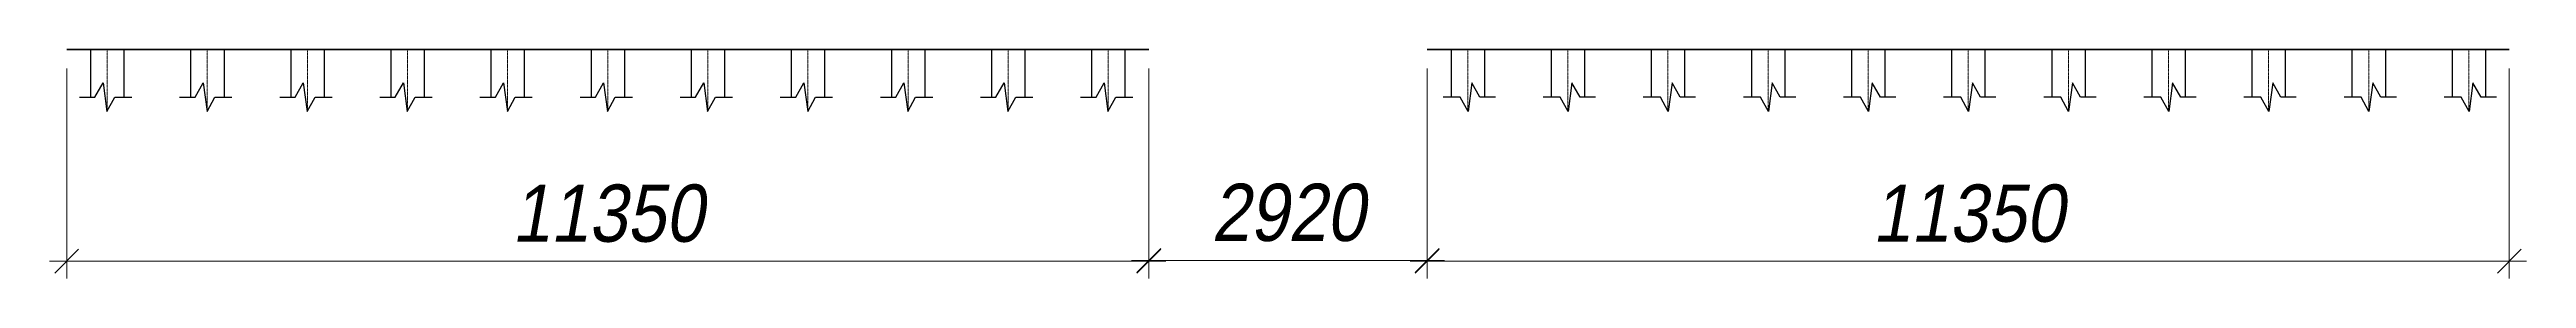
# Model space of a CAD drawing. Header units: millimetres. Extents: x 1864 to 10174863, y -4887456 to 5366151.
# Drawn here: x 9280150 to 9306130, y 397670 to 400069 of the extents above; entities that cross this region are included whole.
import ezdxf

# ---------------------------------------------------------------- set-up
doc = ezdxf.new("R2010")
doc.units = ezdxf.units.MM
doc.linetypes.add('CENTER', pattern=[50.8, 31.75, -6.35, 6.35, -6.35])
for name, color, linetype, lineweight in [('S-GRID', 1, 'CENTER', 20), ('S-OPOR', 2, 'Continuous', 40), ('T-DIMS', 3, 'Continuous', 30)]:
    doc.layers.add(name, color=color, linetype=linetype, lineweight=lineweight)
doc.layers.add('S-PATT', color=252, linetype='Continuous')
doc.styles.add('TM', font='mipgost.shx', dxfattribs={"width": 0.9, "oblique": 10})
doc.dimstyles.new('TM', dxfattribs={"dimscale": 0, "dimtxt": 3, "dimasz": 1.25, "dimexe": 0.9, "dimexo": 1, "dimgap": 1, "dimtad": 1, "dimdec": 0, "dimdsep": 46, "dimtxsty": 'TM', "dimblk1": 'OBLIQUE', "dimblk2": 'OBLIQUE', "dimsah": 1, "dimcen": 3, "dimdle": 0.9, "dimclrt": 7, "dimadec": 0, "dimazin": 0, "dimtfac": 1, "dimtdec": 0, "dimtmove": 1, "dimatfit": 2, "dimldrblk": 'NONE', "dimfxl": 1, "dimtfill": 1, "dimtolj": 1, "dimlwd": 15, "dimlwe": 15, "dimarcsym": 0})

# ---------------------------------------------------------------- blocks, each defined once
blk = doc.blocks.new('_OBLIQUE')
at = {"color": 0, "linetype": 'ByBlock', "lineweight": -2}
blk.add_line((0.5, 0.5), (-0.5, -0.5), dxfattribs=at)
blk = doc.blocks.new('*D700')
at = {"layer": 'Defpoints', "color": 0, "transparency": 16777216}
for p in [(9294600, 400069), (9305950, 400069), (9305950, 397850)]:
    blk.add_point(p, dxfattribs=at)
at = {"layer": 'T-DIMS', "color": 0, "lineweight": 15, "transparency": 16777216}
for p, q in [((9294600, 399869), (9294600, 397670)), ((9305950, 399869), (9305950, 397670))]:
    blk.add_line(p, q, dxfattribs=at)
at = {"layer": 'T-DIMS', "color": 0, "linetype": 'Continuous', "lineweight": 15, "transparency": 16777216}
blk.add_line((9294420, 397850), (9306130, 397850), dxfattribs=at)
at = {"layer": 'T-DIMS', "color": 0, "lineweight": 15, "transparency": 16777216, "xscale": 250, "yscale": 250, "zscale": 250, "rotation": 180}
blk.add_blockref('_OBLIQUE', (9294600, 397850), dxfattribs=at)
at = {"layer": 'T-DIMS', "color": 0, "lineweight": 15, "transparency": 16777216, "xscale": 250, "yscale": 250, "zscale": 250}
blk.add_blockref('_OBLIQUE', (9305950, 397850), dxfattribs=at)
at = {"layer": 'T-DIMS', "color": 7, "transparency": 16777216, "insert": (9300275, 398350), "char_height": 600, "attachment_point": 5, "style": 'TM', "bg_fill": 3, "box_fill_scale": 1.1, "bg_fill_color": 256, "bg_fill_true_color": 13158600, "bg_fill_transparency": 0}
blk.add_mtext('\\A1;11350', dxfattribs=at)
blk = doc.blocks.new('_None')
blk = doc.blocks.new('*D715')
at = {"layer": 'Defpoints', "color": 0, "transparency": 16777216}
for p in [(9280330, 400069), (9291680, 400069), (9280330, 397850)]:
    blk.add_point(p, dxfattribs=at)
at = {"layer": 'T-DIMS', "color": 0, "lineweight": 15, "transparency": 16777216}
for p, q in [((9280330, 399869), (9280330, 397670)), ((9291680, 399869), (9291680, 397670))]:
    blk.add_line(p, q, dxfattribs=at)
at = {"layer": 'T-DIMS', "color": 0, "linetype": 'Continuous', "lineweight": 15, "transparency": 16777216}
blk.add_line((9291860, 397850), (9280150, 397850), dxfattribs=at)
at = {"layer": 'T-DIMS', "color": 0, "lineweight": 15, "transparency": 16777216, "xscale": 250, "yscale": 250, "zscale": 250, "rotation": 180}
blk.add_blockref('_OBLIQUE', (9280330, 397850), dxfattribs=at)
at = {"layer": 'T-DIMS', "color": 0, "lineweight": 15, "transparency": 16777216, "xscale": 250, "yscale": 250, "zscale": 250}
blk.add_blockref('_OBLIQUE', (9291680, 397850), dxfattribs=at)
at = {"layer": 'T-DIMS', "color": 7, "transparency": 16777216, "insert": (9286005, 398350), "char_height": 600, "attachment_point": 5, "style": 'TM', "bg_fill": 3, "box_fill_scale": 1.1, "bg_fill_color": 256, "bg_fill_true_color": 13158600, "bg_fill_transparency": 0}
blk.add_mtext('\\A1;11350', dxfattribs=at)
blk = doc.blocks.new('*D717')
at = {"layer": 'Defpoints', "color": 0, "transparency": 16777216}
for p in [(9291680, 400069), (9294600, 400069), (9294600, 397858)]:
    blk.add_point(p, dxfattribs=at)
at = {"layer": 'T-DIMS', "color": 0, "lineweight": 15, "transparency": 16777216}
for p, q in [((9291680, 399869), (9291680, 397678)), ((9294600, 399869), (9294600, 397678))]:
    blk.add_line(p, q, dxfattribs=at)
at = {"layer": 'T-DIMS', "color": 0, "linetype": 'Continuous', "lineweight": 15, "transparency": 16777216}
blk.add_line((9291500, 397858), (9294780, 397858), dxfattribs=at)
at = {"layer": 'T-DIMS', "color": 0, "lineweight": 15, "transparency": 16777216, "xscale": 250, "yscale": 250, "zscale": 250, "rotation": 180}
blk.add_blockref('_OBLIQUE', (9291680, 397858), dxfattribs=at)
at = {"layer": 'T-DIMS', "color": 0, "lineweight": 15, "transparency": 16777216, "xscale": 250, "yscale": 250, "zscale": 250}
blk.add_blockref('_OBLIQUE', (9294600, 397858), dxfattribs=at)
at = {"layer": 'T-DIMS', "color": 7, "transparency": 16777216, "insert": (9293140, 398358), "char_height": 600, "attachment_point": 5, "style": 'TM', "bg_fill": 3, "box_fill_scale": 1.1, "bg_fill_color": 256, "bg_fill_true_color": 13158600, "bg_fill_transparency": 0}
blk.add_mtext('\\A1;2920', dxfattribs=at)

msp = doc.modelspace()

# ---------------------------------------------------------------- linework, layer by layer
at = {"color": 4}
for p, q in [((9280579.7, 400068.5), (9280579.7, 399568.5)), ((9280929.7, 400068.5), (9280929.7, 399568.8)), ((9281629.7, 400068.5), (9281629.7, 399568.5)), ((9281979.7, 400068.5), (9281979.7, 399568.8)), ((9282679.7, 400068.5), (9282679.7, 399568.5)), ((9283029.7, 400068.5), (9283029.7, 399568.8)), ((9283729.7, 400068.5), (9283729.7, 399568.5)), ((9284079.7, 400068.5), (9284079.7, 399568.8)), ((9284779.7, 400068.5), (9284779.7, 399568.5)), ((9285129.7, 400068.5), (9285129.7, 399568.8)), ((9285829.7, 400068.5), (9285829.7, 399568.5)), ((9286179.7, 400068.5), (9286179.7, 399568.8)), ((9286879.7, 400068.5), (9286879.7, 399568.5)), ((9287229.7, 400068.5), (9287229.7, 399568.8)), ((9287929.7, 400068.5), (9287929.7, 399568.5)), ((9288279.7, 400068.5), (9288279.7, 399568.8)), ((9288979.7, 400068.5), (9288979.7, 399568.5)), ((9289329.7, 400068.5), (9289329.7, 399568.8)), ((9290029.7, 400068.5), (9290029.7, 399568.5)), ((9290379.7, 400068.5), (9290379.7, 399568.8)), ((9291079.7, 400068.5), (9291079.7, 399568.5)), ((9291429.7, 400068.5), (9291429.7, 399568.8)), ((9294850.4, 400068.5), (9294850.4, 399568.8)), ((9295200.4, 400068.5), (9295200.4, 399568.5)), ((9295900.4, 400068.5), (9295900.4, 399568.8)), ((9296250.4, 400068.5), (9296250.4, 399568.5)), ((9296950.4, 400068.5), (9296950.4, 399568.8)), ((9297300.4, 400068.5), (9297300.4, 399568.5)), ((9298000.4, 400068.5), (9298000.4, 399568.8)), ((9298350.4, 400068.5), (9298350.4, 399568.5)), ((9299050.4, 400068.5), (9299050.4, 399568.8)), ((9299400.4, 400068.5), (9299400.4, 399568.5)), ((9300100.4, 400068.5), (9300100.4, 399568.8)), ((9300450.4, 400068.5), (9300450.4, 399568.5)), ((9301150.4, 400068.5), (9301150.4, 399568.8)), ((9301500.4, 400068.5), (9301500.4, 399568.5)), ((9302200.4, 400068.5), (9302200.4, 399568.8)), ((9302550.4, 400068.5), (9302550.4, 399568.5)), ((9303250.4, 400068.5), (9303250.4, 399568.8)), ((9303600.4, 400068.5), (9303600.4, 399568.5)), ((9304300.4, 400068.5), (9304300.4, 399568.8)), ((9304650.4, 400068.5), (9304650.4, 399568.5)), ((9305350.4, 400068.5), (9305350.4, 399568.8)), ((9305700.4, 400068.5), (9305700.4, 399568.5))]:
    msp.add_line(p, q, dxfattribs=at)
at = {"layer": 'S-GRID', "linetype": 'CENTER', "ltscale": 0.3}
for p, q in [((9280754.7, 400068.5), (9280754.7, 399426)), ((9281804.7, 400068.5), (9281804.7, 399426)), ((9282854.7, 400068.5), (9282854.7, 399426)), ((9283904.7, 400068.5), (9283904.7, 399426)), ((9284954.7, 400068.5), (9284954.7, 399426)), ((9286004.7, 400068.5), (9286004.7, 399426)), ((9287054.7, 400068.5), (9287054.7, 399426)), ((9288104.7, 400068.5), (9288104.7, 399426)), ((9289154.7, 400068.5), (9289154.7, 399426)), ((9290204.7, 400068.5), (9290204.7, 399426)), ((9291254.7, 400068.5), (9291254.7, 399426)), ((9295025.4, 400068.5), (9295025.4, 399426)), ((9296075.4, 400068.5), (9296075.4, 399426)), ((9297125.4, 400068.5), (9297125.4, 399426)), ((9298175.4, 400068.5), (9298175.4, 399426)), ((9299225.4, 400068.5), (9299225.4, 399426)), ((9300275.4, 400068.5), (9300275.4, 399426)), ((9301325.4, 400068.5), (9301325.4, 399426)), ((9302375.4, 400068.5), (9302375.4, 399426)), ((9303425.4, 400068.5), (9303425.4, 399426)), ((9304475.4, 400068.5), (9304475.4, 399426)), ((9305525.4, 400068.5), (9305525.4, 399426))]:
    msp.add_line(p, q, dxfattribs=at)
at = {"layer": 'S-OPOR'}
for p, q in [((9280329.7, 400068.5), (9291679.7, 400068.5)), ((9305950.4, 400068.5), (9294600.4, 400068.5))]:
    msp.add_line(p, q, dxfattribs=at)
at = {"layer": 'S-PATT'}
for points in [[(9280464.6, 399568.5), (9280626.5, 399568.5), (9280711.4, 399721.2), (9280751.8, 399420.8), (9280834.2, 399568.8), (9281013, 399568.7)], [(9281514.6, 399568.5), (9281676.5, 399568.5), (9281761.4, 399721.2), (9281801.8, 399420.8), (9281884.2, 399568.8), (9282063, 399568.7)], [(9282564.6, 399568.5), (9282726.5, 399568.5), (9282811.4, 399721.2), (9282851.8, 399420.8), (9282934.2, 399568.8), (9283113, 399568.7)], [(9283614.6, 399568.5), (9283776.5, 399568.5), (9283861.4, 399721.2), (9283901.8, 399420.8), (9283984.2, 399568.8), (9284163, 399568.7)], [(9284664.6, 399568.5), (9284826.5, 399568.5), (9284911.4, 399721.2), (9284951.8, 399420.8), (9285034.2, 399568.8), (9285213, 399568.7)], [(9285714.6, 399568.5), (9285876.5, 399568.5), (9285961.4, 399721.2), (9286001.8, 399420.8), (9286084.2, 399568.8), (9286263, 399568.7)], [(9286764.6, 399568.5), (9286926.5, 399568.5), (9287011.4, 399721.2), (9287051.8, 399420.8), (9287134.2, 399568.8), (9287313, 399568.7)], [(9287814.6, 399568.5), (9287976.5, 399568.5), (9288061.4, 399721.2), (9288101.8, 399420.8), (9288184.2, 399568.8), (9288363, 399568.7)], [(9288864.6, 399568.5), (9289026.5, 399568.5), (9289111.4, 399721.2), (9289151.8, 399420.8), (9289234.2, 399568.8), (9289413, 399568.7)], [(9289914.6, 399568.5), (9290076.5, 399568.5), (9290161.4, 399721.2), (9290201.8, 399420.8), (9290284.2, 399568.8), (9290463, 399568.7)], [(9290964.6, 399568.5), (9291126.5, 399568.5), (9291211.4, 399721.2), (9291251.8, 399420.8), (9291334.2, 399568.8), (9291513, 399568.7)], [(9295315.5, 399568.5), (9295153.6, 399568.5), (9295068.7, 399721.2), (9295028.3, 399420.8), (9294945.9, 399568.8), (9294767.1, 399568.7)], [(9296365.5, 399568.5), (9296203.6, 399568.5), (9296118.7, 399721.2), (9296078.3, 399420.8), (9295995.9, 399568.8), (9295817.1, 399568.7)], [(9297415.5, 399568.5), (9297253.6, 399568.5), (9297168.7, 399721.2), (9297128.3, 399420.8), (9297045.9, 399568.8), (9296867.1, 399568.7)], [(9298465.5, 399568.5), (9298303.6, 399568.5), (9298218.7, 399721.2), (9298178.3, 399420.8), (9298095.9, 399568.8), (9297917.1, 399568.7)], [(9299515.5, 399568.5), (9299353.6, 399568.5), (9299268.7, 399721.2), (9299228.3, 399420.8), (9299145.9, 399568.8), (9298967.1, 399568.7)], [(9300565.5, 399568.5), (9300403.6, 399568.5), (9300318.7, 399721.2), (9300278.3, 399420.8), (9300195.9, 399568.8), (9300017.1, 399568.7)], [(9301615.5, 399568.5), (9301453.6, 399568.5), (9301368.7, 399721.2), (9301328.3, 399420.8), (9301245.9, 399568.8), (9301067.1, 399568.7)], [(9302665.5, 399568.5), (9302503.6, 399568.5), (9302418.7, 399721.2), (9302378.3, 399420.8), (9302295.9, 399568.8), (9302117.1, 399568.7)], [(9303715.5, 399568.5), (9303553.6, 399568.5), (9303468.7, 399721.2), (9303428.3, 399420.8), (9303345.9, 399568.8), (9303167.1, 399568.7)], [(9304765.5, 399568.5), (9304603.6, 399568.5), (9304518.7, 399721.2), (9304478.3, 399420.8), (9304395.9, 399568.8), (9304217.1, 399568.7)], [(9305815.5, 399568.5), (9305653.6, 399568.5), (9305568.7, 399721.2), (9305528.3, 399420.8), (9305445.9, 399568.8), (9305267.1, 399568.7)]]:
    msp.add_lwpolyline(points, dxfattribs=at)

# ---------------------------------------------------------------- next in the draw order: dimensions: what is measured, and where the dimension line sits
at = {"layer": 'T-DIMS'}
dim = msp.add_linear_dim(base=(9280329.7, 397850), p1=(9291679.7, 400068.5), p2=(9280329.7, 400068.5), angle=180, dimstyle='TM', override={"dimscale": 0, "dimtix": 0, "dimtofl": 1, "dimtmove": 1, "dimatfit": 2}, dxfattribs=at)
dim.commit()
dim.dimension.update_dxf_attribs({"geometry": '*D715', "text_midpoint": (9286004.7, 398350)})
dim = msp.add_linear_dim(base=(9305950.4, 397850), p1=(9294600.4, 400068.5), p2=(9305950.4, 400068.5), dimstyle='TM', override={"dimscale": 0, "dimtix": 0, "dimtofl": 1, "dimtmove": 1, "dimatfit": 2}, dxfattribs=at)
dim.commit()
dim.dimension.update_dxf_attribs({"geometry": '*D700', "text_midpoint": (9300275.4, 398350)})

# ---------------------------------------------------------------- next in the draw order: dimensions: what is measured, and where the dimension line sits
dim = msp.add_linear_dim(base=(9294600.4, 397858), p1=(9291679.7, 400068.5), p2=(9294600.4, 400068.5), dimstyle='TM', override={"dimscale": 0, "dimrnd": 5, "dimtix": 0, "dimtofl": 1, "dimtmove": 1, "dimatfit": 2}, dxfattribs=at)
dim.commit()
dim.dimension.update_dxf_attribs({"geometry": '*D717', "text_midpoint": (9293140, 398358)})

doc.saveas('drawing.dxf')
